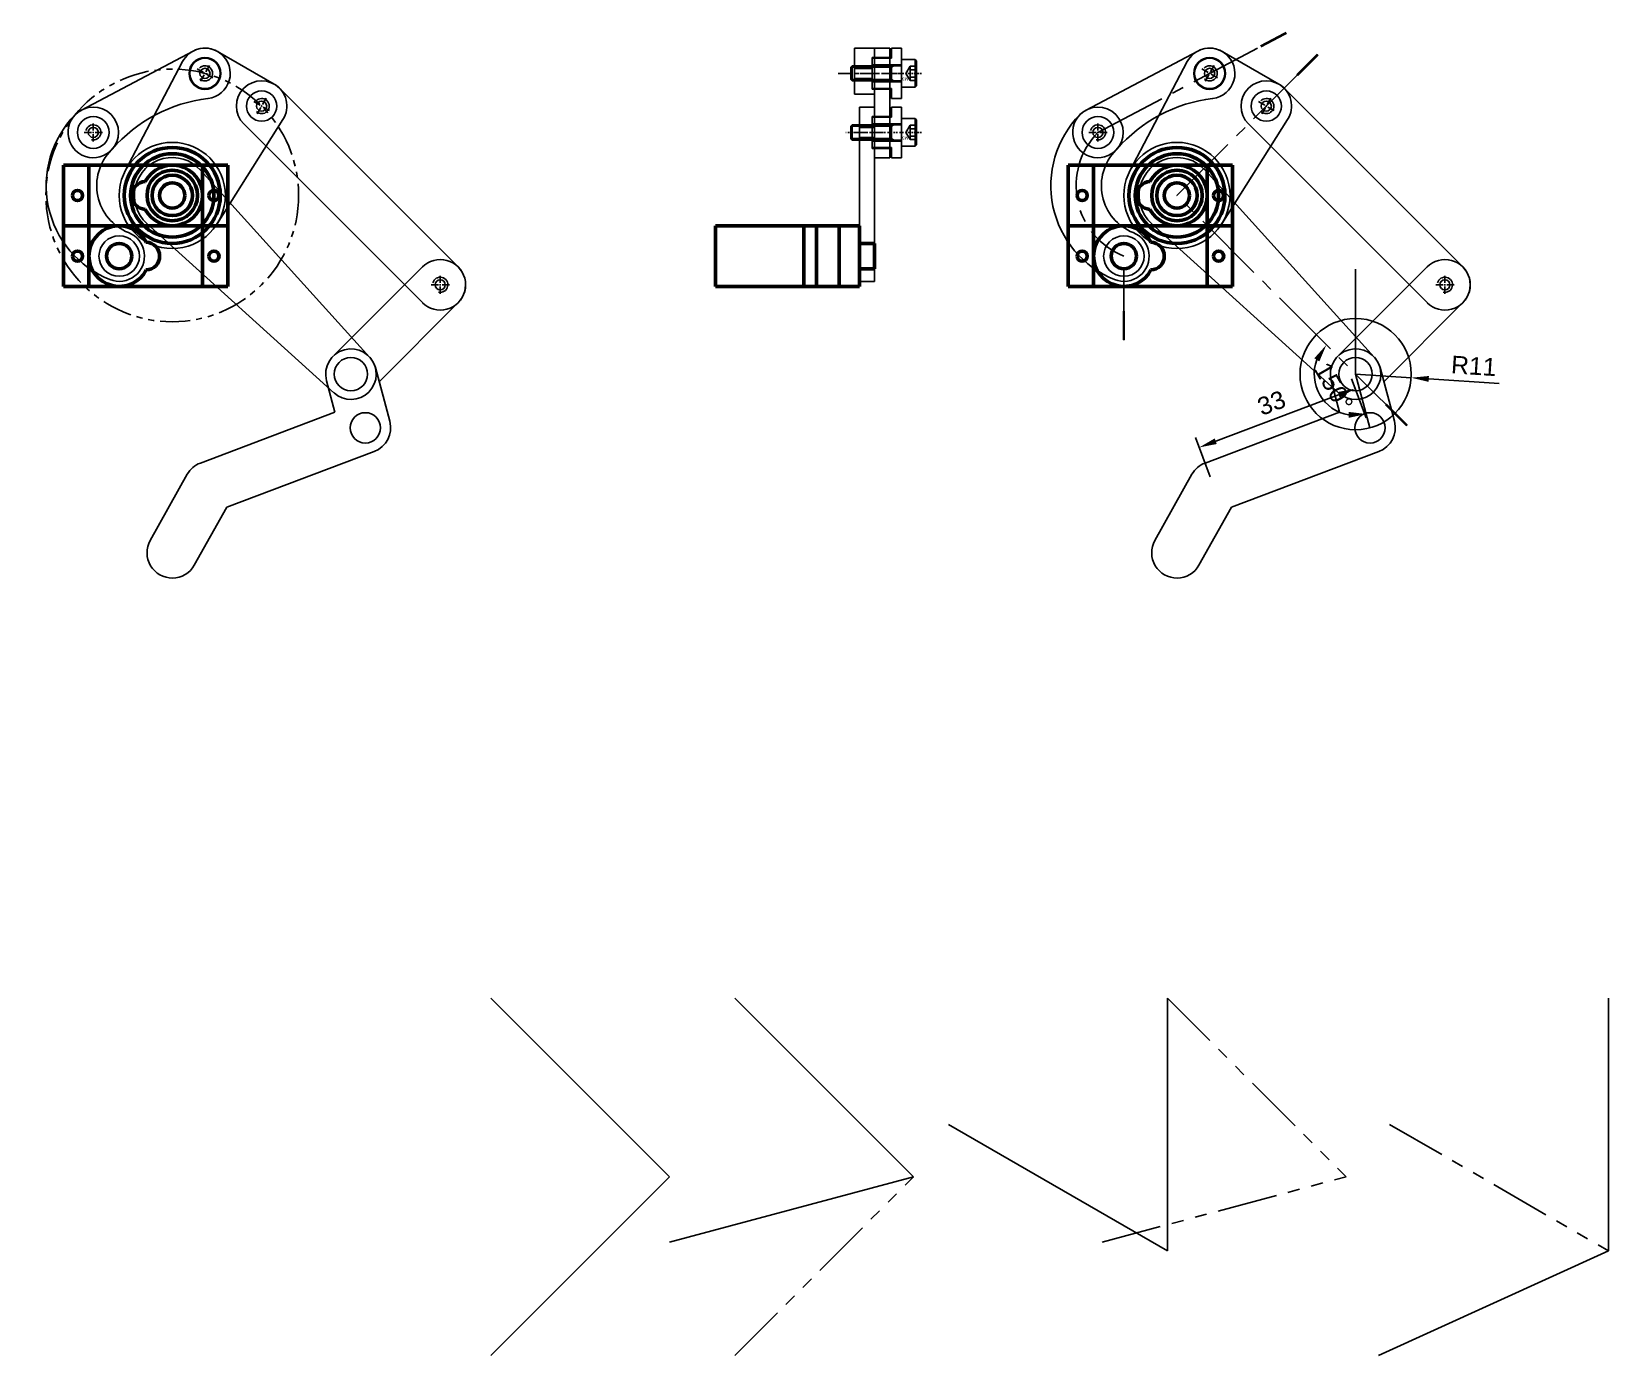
# Model space of a CAD drawing. Header units: millimetres. Extents: x -131 to 523, y -175 to 252.
# Drawn here: x -131.2 to 180.8, y -175.2 to 86.7 of the extents above; entities that cross this region are included whole.
import ezdxf
from ezdxf.enums import TextEntityAlignment as Align

# ---------------------------------------------------------------- set-up
doc = ezdxf.new("R2010")
doc.units = ezdxf.units.MM
doc.header["$LTSCALE"] = 0.75
for name, pattern in [('Center', [1.5, 0.45, -0.5, 0.05, -0.5]), ('CENTER2', [28.575, 19.05, -3.175, 3.175, -3.175]), ('HIDDEN', [9.525, 6.35, -3.175]), ('PHANTOM2', [31.75, 15.875, -3.175, 3.175, -3.175, 3.175, -3.175])]:
    doc.linetypes.add(name, pattern=pattern)
doc.layers.add('AM_0', color=7, linetype='Continuous', lineweight=50)
doc.layers.add('Visible', color=7, linetype='Continuous', lineweight=50)
for name, color, linetype in [('BOM-T', 4, 'Continuous'), ('CENTER', 1, 'Center'), ('HIDDEN', 2, 'HIDDEN'), ('THIN', 3, 'Continuous')]:
    doc.layers.add(name, color=color, linetype=linetype)
doc.styles.add('H', font='arial.ttf')
doc.styles.get("Standard").update_dxf_attribs({"font": 'arial.ttf'})
doc.dimstyles.new('Dim-ISO-25', dxfattribs={"dimtxt": 3.5, "dimasz": 3.5, "dimexe": 2.1, "dimexo": 2.1, "dimgap": 1.4, "dimtad": 1, "dimzin": 12, "dimdsep": 46, "dimtxsty": 'Standard', "dimcen": 0, "dimadec": 6, "dimazin": 3, "dimtp": 0.1, "dimtm": 0.1, "dimtfac": 0.714286, "dimtmove": 0, "dimatfit": 3, "dimfxl": 0, "dimtzin": 12, "dimarcsym": 0})

msp = doc.modelspace()

# ---------------------------------------------------------------- blocks, each defined once
blk = doc.blocks.new('CustomObjectsInViewport3_0')
at = {"layer": 'Visible', "color": 0, "extrusion": (0, 1, 0)}
for p, q in [((86.13, 96.86), (81.13, 96.86)), ((81.13, 96.86), (81.13, 84.86)), ((102.63, 96.86), (86.13, 96.86)), ((86.13, 96.86), (86.13, 84.86)), ((108.63, 96.86), (102.63, 96.86)), ((108.63, 90.86), (108.63, 96.86)), ((113.63, 96.86), (108.63, 96.86)), ((113.63, 84.86), (113.63, 96.86)), ((108.63, 84.86), (108.63, 90.86)), ((81.13, 84.86), (86.13, 84.86)), ((86.13, 84.86), (81.13, 84.86)), ((81.13, 84.86), (81.13, 72.86)), ((86.13, 84.86), (102.63, 84.86)), ((92.13, 84.86), (86.13, 84.86)), ((86.13, 84.86), (86.13, 78.86)), ((108.63, 84.86), (92.13, 84.86)), ((102.63, 84.86), (108.63, 84.86)), ((108.63, 84.86), (113.63, 84.86)), ((108.63, 72.86), (108.63, 84.86)), ((113.63, 84.86), (108.63, 84.86)), ((113.63, 72.86), (113.63, 84.86)), ((86.13, 78.86), (86.13, 72.86)), ((81.13, 72.86), (86.13, 72.86)), ((86.13, 72.86), (92.13, 72.86)), ((92.13, 72.86), (108.63, 72.86)), ((108.63, 72.86), (113.63, 72.86))]:
    blk.add_line(p, q, dxfattribs=at)
at = {"layer": 'Visible', "color": 0, "extrusion": (1.22465e-16, 0, -1)}
for centre in [(-83.88, 90.86), (-110.88, 90.86), (-83.88, 78.86), (-110.88, 78.86)]:
    blk.add_circle(centre, 1, dxfattribs=at)
at = {"layer": 'Visible', "color": 0}
for centre in [(102.63, 90.86), (92.13, 78.86)]:
    blk.add_circle(centre, 2.5, dxfattribs=at)
for centre, radius, start, end in [((102.63, 90.86), 6, 207.266, 152.734), ((97.38, 90.86), 2.75, 91.7365, 268.2635), ((92.13, 78.86), 6, 27.266, 332.734), ((97.38, 78.86), 2.75, 271.7365, 88.2635)]:
    blk.add_arc(centre, radius, start, end, dxfattribs=at)
blk = doc.blocks.new('A$Ca5c1045e')
at = {"color": 0}
for p, q in [((39.06, -32), (5.56, 5.03)), ((32, -39.06), (-5.03, -5.56))]:
    blk.add_line(p, q, dxfattribs=at)
blk.add_circle((35.36, -35.36), 3.3, dxfattribs=at)
for centre, radius, start, end in [((0, 0), 7.5, 42.134, 227.866), ((35.36, -35.36), 5, 227.866, 42.134)]:
    blk.add_arc(centre, radius, start, end, dxfattribs=at)
blk = doc.blocks.new('A$C63f5ced5')
at = {"color": 0}
for p, q in [((35.96, 1.23), (7.56, 14.08)), ((-4.33, 2.5), (1.17, 12.03)), ((-25, 5), (-2.89, 5)), ((48.64, 4.81), (35.96, 1.23)), ((4.33, -2.5), (7.57, 3.1)), ((33.5, -8.63), (7.57, 3.1)), ((-25, -5), (-0.32, -5)), ((51.36, -4.81), (36.92, -8.89))]:
    blk.add_line(p, q, dxfattribs=at)
at = {"color": 1, "linetype": 'CENTER2', "ltscale": 0.1}
for p, q in [((-26.27, 1.27), (-23.73, -1.27)), ((-26.27, -1.27), (-23.73, 1.27))]:
    blk.add_line(p, q, dxfattribs=at)
at = {"color": 0}
for centre, radius in [((5.5, 9.53), 3), ((-25, 0), 1)]:
    blk.add_circle(centre, radius, dxfattribs=at)
for centre, start, end in [((5.5, 9.53), 65.6528, 150), ((-25, 0), 90, 270), ((50, 0), 285.7772, 105.7772), ((0, 0), 150, 330), ((35.57, -4.08), 245.6528, 285.7772)]:
    blk.add_arc(centre, 5, start, end, dxfattribs=at)
at = {"color": 1}
blk.add_arc((-25, 0), 1.5, 32.0096, 301.3321, dxfattribs=at)
blk = doc.blocks.new('A$C71e69a28')
at = {"color": 1, "linetype": 'CENTER2', "ltscale": 0.1}
for p, q in [((1.31, 24.66), (-2.22, 25.33)), ((-0.12, 26.76), (-0.79, 23.23))]:
    blk.add_line(p, q, dxfattribs=at)
at = {"color": 0}
for centre, radius in [((-0.45, 25), 1), ((0, 0), 4), ((0, 0), 2.5)]:
    blk.add_circle(centre, radius, dxfattribs=at)
for centre, radius, start, end in [((8.06, 12.65), 20, 124.5981, 237.4835), ((-0.45, 25), 5, 304.5981, 124.5981), ((8.06, 12.65), 10, 124.5981, 237.4835), ((0, 0), 5, 237.4835, 57.4835)]:
    blk.add_arc(centre, radius, start, end, dxfattribs=at)
at = {"color": 1}
blk.add_arc((-0.45, 25), 1.5, 246.2023, 155.5249, dxfattribs=at)
blk = doc.blocks.new('A$Cca4b5389')
at = {"color": 0}
blk.add_line((21.72, 13.35), (-1.73, 4.69), dxfattribs=at)
for centre in [(23.45, 8.65), (0, 0)]:
    blk.add_circle(centre, 3.15, dxfattribs=at)
for centre, radius, start, end in [((23.45, 8.65), 5, 269.3296, 110.2545), ((0, 0), 5, 110.2545, 311.1793), ((23.04, -26.34), 30, 89.3296, 131.1793)]:
    blk.add_arc(centre, radius, start, end, dxfattribs=at)
blk = doc.blocks.new('A$C016cfb32')
at = {"color": 0}
for p, q in [((8.97, 28.48), (20.18, 22.01)), ((2.04, 26.47), (-9.3, 4.88)), ((21.9, 15.01), (8.88, -5.61))]:
    blk.add_line(p, q, dxfattribs=at)
at = {"color": 1, "linetype": 'CENTER2', "ltscale": 0.1}
for p, q in [((8.03, 23.25), (4.91, 25.05)), ((7.37, 25.71), (5.57, 22.59)), ((18.58, 19.24), (16.78, 16.12)), ((19.24, 16.78), (16.12, 18.58))]:
    blk.add_line(p, q, dxfattribs=at)
at = {"color": 0}
for centre, radius in [((6.47, 24.15), 3), ((6.47, 24.15), 1), ((17.68, 17.68), 3), ((17.68, 17.68), 1), ((0, 0), 10.5), ((0, 0), 9.5)]:
    blk.add_circle(centre, radius, dxfattribs=at)
for centre, start, end in [((6.47, 24.15), 60, 152.291), ((17.68, 17.68), 327.709, 60)]:
    blk.add_arc(centre, 5, start, end, dxfattribs=at)
at = {"color": 1}
for centre in [(6.47, 24.15), (17.68, 17.68)]:
    blk.add_arc(centre, 1.5, 227.0096, 136.3321, dxfattribs=at)
blk = doc.blocks.new('A$C7e0f3a28')
at = {"color": 0}
for p, q in [((3.54, 3.54), (38.89, -31.82)), ((31.82, -38.89), (-3.54, -3.54))]:
    blk.add_line(p, q, dxfattribs=at)
for centre, start, end in [((0, 0), 45, 225), ((35.36, -35.36), 225, 45)]:
    blk.add_arc(centre, 5, start, end, dxfattribs=at)
blk = doc.blocks.new('A$C907348a9')
at = {"layer": 'AM_0'}
for radius in [9.5, 8.25, 5, 4]:
    blk.add_circle((0, 0), radius, dxfattribs=at)
blk = doc.blocks.new('A$C40aa3be0')
at = {"layer": 'Visible', "color": 0, "extrusion": (0, 1, 0)}
for p, q in [((0, 12), (17.5, 12)), ((17.5, 12), (0, 12)), ((0, 0), (0, 12)), ((17.5, 12), (20, 12)), ((17.5, 0), (17.5, 12)), ((17.5, 12), (20, 12)), ((20, 12), (24.5, 12)), ((20, 12), (20, 0)), ((24.5, 12), (20, 12)), ((24.5, 12), (24.5, 6)), ((24.5, 12), (28.5, 12)), ((28.5, 0), (28.5, 12)), ((28.5, 8.5), (31.5, 8.5)), ((31.5, 3.5), (31.5, 8.5)), ((24.5, 6), (24.5, 0)), ((28.5, 3.5), (31.5, 3.5)), ((17.5, 0), (0, 0)), ((17.5, 0), (20, 0)), ((24.5, 0), (20, 0)), ((24.5, 0), (28.5, 0))]:
    blk.add_line(p, q, dxfattribs=at)
blk = doc.blocks.new('A$Cfff307aa')
at = {"color": 0}
for p, q in [((3, 29.47), (0, 29.47)), ((0, -5), (0, 29.47)), ((3, -5), (3, 29.47)), ((0, 25.47), (3, 25.47)), ((2.5, 27.62), (2.5, 21.32)), ((2.5, 27.62), (3, 27.62)), ((0, 23.47), (3, 23.47)), ((2.5, 21.32), (3, 21.32)), ((3, 2.5), (0, 2.5)), ((3, -2.5), (0, -2.5)), ((3, -5), (0, -5))]:
    blk.add_line(p, q, dxfattribs=at)
at = {"color": 1}
for p, q in [((0, 25.97), (3, 25.97)), ((0, 22.97), (3, 22.97))]:
    blk.add_line(p, q, dxfattribs=at)
at = {"color": 1, "linetype": 'CENTER2', "ltscale": 0.2}
blk.add_line((-1.2, 24.47), (4.7, 24.47), dxfattribs=at)
blk = doc.blocks.new('A$Cc6c5a9a7')
at = {"color": 0}
for p, q in [((-3, 5), (-7, 5)), ((-7, 5), (-7, -4.13)), ((-3.5, 3.15), (-3.5, -3.15)), ((-3.5, 3.15), (-3, 3.15)), ((-3, 5), (-3, -4.13)), ((-7, 1), (-3.5, 1)), ((-7, -1), (-3.5, -1)), ((-3, -4.13), (-7, -4.13)), ((-3.5, -3.15), (-3, -3.15))]:
    blk.add_line(p, q, dxfattribs=at)
at = {"color": 1, "linetype": 'CENTER2', "ltscale": 0.2}
blk.add_line((-10.25, 0), (2.75, 0), dxfattribs=at)
at = {"color": 1}
for p, q in [((-7, 1.5), (-3.5, 1.5)), ((-7, -1.5), (-3.5, -1.5))]:
    blk.add_line(p, q, dxfattribs=at)
blk = doc.blocks.new('A$Cee480c59')
at = {"color": 0}
for p, q in [((3, 0), (0, 0)), ((0, 0), (0, -21.68)), ((3, 0), (3, -21.68)), ((3, -1.85), (0, -1.85)), ((0, -8.15), (3, -8.15)), ((3, -13.53), (0, -13.53)), ((3, -19.83), (0, -19.83)), ((0, -21.68), (3, -21.68))]:
    blk.add_line(p, q, dxfattribs=at)
blk = doc.blocks.new('A$C67051199')
at = {"color": 0}
for p, q in [((3.8, 5), (3.8, 3)), ((3.8, 5), (5.8, 5)), ((5.8, 5), (5.8, -5)), ((0, 3), (3.8, 3)), ((0, 3), (0, -3)), ((5.8, 1.7), (0, 1.7)), ((5.8, -1.7), (0, -1.7)), ((0, -3), (3.8, -3)), ((3.8, -3), (3.8, -5)), ((3.8, -5), (5.8, -5))]:
    blk.add_line(p, q, dxfattribs=at)
blk = doc.blocks.new('A$C09CA7FD4')
for p, q in [((-2.75, 16.7), (2.75, 16.7)), ((1.5, 12), (-1.5, 12)), ((1.5, 4.27), (-1.5, 4.27))]:
    blk.add_line(p, q)
blk.add_lwpolyline([(-2.75, 14), (-2.75, 16.7), (-2.45, 17), (2.45, 17), (2.75, 16.7), (2.75, 14)], close=True)
for points in [[(-1.6, 14, -0.414214), (-1.5, 13.9)], [(1.5, 13.9, -0.414214), (1.6, 14)]]:
    blk.add_lwpolyline(points, format="xyb")
blk.add_lwpolyline([(1.5, 13.9), (1.5, 4.27), (1.23, 4), (-1.23, 4), (-1.5, 4.27), (-1.5, 13.9)])
at = {"layer": 'CENTER'}
for q in [(0, 3), (0, 13.87)]:
    blk.add_line((0, 18), q, dxfattribs=at)
at = {"layer": 'HIDDEN'}
blk.add_line((1.43, 15.7), (-1.43, 15.7), dxfattribs=at)
for points in [[(1.43, 17), (1.43, 15.7), (0, 14.87), (0, 14.87), (-1.43, 15.7), (-1.43, 17)], [(-0.72, 15.7), (-0.72, 17)], [(0.72, 17), (0.72, 15.7)]]:
    blk.add_lwpolyline(points, dxfattribs=at)
at = {"layer": 'THIN'}
for points in [[(-1.5, 12.47), (-1.23, 12), (-1.23, 4)], [(1.5, 12.47), (1.23, 12), (1.23, 4)]]:
    blk.add_lwpolyline(points, dxfattribs=at)
at = {"layer": 'BOM-T', "color": 4, "style": 'H'}
blk.add_text('M3', height=0.6, rotation=270, dxfattribs=at).set_placement((1.11, 15.32), align=Align.MIDDLE_LEFT)
blk = doc.blocks.new('*D45')
at = {"color": 0, "lineweight": -2}
for p, q in [((130.78, 18.93), (141.76, 18.22)), ((159.21, 17.08), (145.25, 17.99))]:
    blk.add_line(p, q, dxfattribs=at)
at = {"color": 0}
blk.add_solid([(145.29, 18.57), (145.22, 17.41), (141.76, 18.22)], dxfattribs=at)
at = {"layer": 'Defpoints', "color": 0}
for p in [(130.78, 18.93), (141.76, 18.22)]:
    blk.add_point(p, dxfattribs=at)
at = {"color": 0, "insert": (154.18, 20.57), "char_height": 3.5, "attachment_point": 5, "rotation": 356.2735}
blk.add_mtext('R11', dxfattribs=at)
blk = doc.blocks.new('*D46')
at = {"color": 0, "lineweight": -2}
for p, q in [((132.89, 10.27), (129.97, 18.03)), ((127.43, 14.83), (103.1, 5.66)), ((102.01, -1.37), (99.09, 6.39))]:
    blk.add_line(p, q, dxfattribs=at)
at = {"color": 0}
for points in [[(127.23, 15.38), (127.64, 14.28), (130.71, 16.07)], [(102.9, 6.21), (103.31, 5.11), (99.83, 4.43)]]:
    blk.add_solid(points, dxfattribs=at)
at = {"layer": 'Defpoints', "color": 0}
for p in [(133.63, 8.31), (99.83, 4.43), (102.75, -3.33)]:
    blk.add_point(p, dxfattribs=at)
at = {"color": 0, "insert": (114.14, 13.23), "char_height": 3.5, "attachment_point": 5, "rotation": 20.6528}
blk.add_mtext('33', dxfattribs=at)
blk = doc.blocks.new('*D47')
at = {"color": 0, "lineweight": -2}
blk.add_arc((130.78, 18.93), 8.18, 159.7148, 260.2852, dxfattribs=at)
at = {"color": 0}
for points in [[(122.62, 22.08), (123.61, 21.45), (125, 24.72)], [(129.38, 11.46), (129.43, 10.29), (132.9, 11.04)]]:
    blk.add_solid(points, dxfattribs=at)
at = {"layer": 'Defpoints', "color": 0}
for p in [(95.43, 54.29), (130.78, 18.93), (122.64, 18.22), (133.63, 8.31), (140.96, 8.76)]:
    blk.add_point(p, dxfattribs=at)
at = {"color": 0, "insert": (126.46, 16.44), "char_height": 3.5, "attachment_point": 5, "rotation": 300}
blk.add_mtext('150°', dxfattribs=at)

# ---------------------------------------------------------------- dimensions: what is measured, and where the dimension line sits
at = {"color": 0}
dim = msp.add_angular_dim_2l(base=(122.6382073, 18.2215234), line1=((130.7843159, 18.9342155), (133.6313254, 8.3090314)), line2=((140.9605346, 8.7579968), (95.4289768, 54.2895546)), dimstyle='Dim-ISO-25', dxfattribs=at)
dim.commit()
dim.dimension.update_dxf_attribs({"geometry": '*D47', "text_midpoint": (126.4626587, 16.4391056)})
dim = msp.add_radius_dim(center=(130.784, 18.934), mpoint=(141.761, 18.219), dimstyle='Dim-ISO-25', dxfattribs=at)
dim.commit()
dim.dimension.update_dxf_attribs({"geometry": '*D45', "text_midpoint": (154.184, 20.574)})
dim = msp.add_aligned_dim(p1=(133.631, 8.309), p2=(102.752, -3.33), distance=-8.289, dimstyle='Dim-ISO-25', dxfattribs=at)
dim.commit()
dim.dimension.update_dxf_attribs({"geometry": '*D46', "text_midpoint": (114.144, 13.229)})

# ---------------------------------------------------------------- linework, layer by layer
at = {"color": 0}
for p, q in [((130.784, 18.934), (130.784, 39.694)), ((130.784, 18.934), (133.631, 8.309)), ((-40.368, -104.52), (-5.013, -139.876)), ((7.946, -104.52), (43.302, -139.876)), ((93.544, -104.52), (93.544, -154.52)), ((180.82, -104.52), (180.82, -154.52)), ((50.242, -129.52), (93.544, -154.52)), ((-40.368, -175.231), (-5.013, -139.876)), ((-4.994, -152.816), (43.302, -139.876)), ((180.82, -154.52), (135.311, -175.231))]:
    msp.add_line(p, q, dxfattribs=at)
at = {"color": 6, "linetype": 'PHANTOM2'}
for p, q in [((93.544, -104.52), (128.899, -139.876)), ((137.519, -129.52), (180.82, -154.52)), ((7.946, -175.231), (43.302, -139.876)), ((80.603, -152.816), (128.899, -139.876))]:
    msp.add_line(p, q, dxfattribs=at)
at = {"color": 1, "linetype": 'CENTER2'}
msp.add_lwpolyline([(84.929, 25.66), (84.929, 42.29, -0.536675), (79.796, 66.757), (117.096, 86.468)], format="xyb", dxfattribs=at)
at = {"color": 1, "const_width": 0.5}
for points in [[(117.096, 86.468), (111.994, 83.772)], [(123.283, 82.143), (119.202, 78.063)], [(84.929, 25.66), (84.929, 31.43)], [(140.961, 8.758), (136.773, 12.945)]]:
    msp.add_lwpolyline(points, dxfattribs=at)
at = {"color": 1, "linetype": 'CENTER2'}
msp.add_lwpolyline([(140.961, 8.758), (95.429, 54.29), (123.283, 82.143)], dxfattribs=at)
at = {"color": 6, "linetype": 'PHANTOM2', "ltscale": 0.5}
msp.add_circle((-103.379, 54.29), 25, dxfattribs=at)
at = {"color": 0}
msp.add_circle((130.784, 18.934), 11, dxfattribs=at)

# ---------------------------------------------------------------- block references
at = {"color": 3}
for p, rotation in [((-119.012, 66.757), 7.600175847400982), ((79.796, 66.757), 7.600175847400983)]:
    msp.add_blockref('A$Cca4b5389', p, dxfattribs=dict(at, rotation=rotation))
at = {"color": 11}
msp.add_blockref('A$C016cfb32', (-103.379, 54.29), dxfattribs=at)
at = {"color": 4}
for name, p in [('A$Cc6c5a9a7', (38.613, 78.438)), ('A$C016cfb32', (95.429, 54.29)), ('A$Cfff307aa', (32.613, 42.29))]:
    msp.add_blockref(name, p, dxfattribs=at)
at = {"rotation": 270}
for p in [(26.913, 78.438), (26.913, 66.757)]:
    msp.add_blockref('A$C09CA7FD4', p, dxfattribs=at)
at = {"color": 2}
for name, p in [('A$C67051199', (35.113, 78.438)), ('A$C67051199', (35.113, 66.757)), ('CustomObjectsInViewport3_0', (-206.008, -36.574)), ('CustomObjectsInViewport3_0', (-7.2, -36.574)), ('A$C40aa3be0', (4.113, 36.29))]:
    msp.add_blockref(name, p, dxfattribs=at)
at = {"color": 3}
for name, p in [('A$Cee480c59', (35.613, 83.438)), ('A$C7e0f3a28', (-85.701, 71.967)), ('A$C7e0f3a28', (113.107, 71.967)), ('A$Ca5c1045e', (-103.379, 54.29)), ('A$Ca5c1045e', (95.429, 54.29))]:
    msp.add_blockref(name, p, dxfattribs=at)
at = {"color": 4}
for name, p, rotation in [('A$C71e69a28', (-113.879, 42.29), 10.80724186117651), ('A$C71e69a28', (84.929, 42.29), 10.80724186117651), ('A$C63f5ced5', (-68.023, 18.934), 224.9999999999999), ('A$C63f5ced5', (130.784, 18.934), 224.9999999999999)]:
    msp.add_blockref(name, p, dxfattribs=dict(at, rotation=rotation))
at = {"color": 0}
for p in [(-103.379, 54.29), (95.429, 54.29)]:
    msp.add_blockref('A$C907348a9', p, dxfattribs=at)

msp.set_redraw_order([(e.dxf.handle, doc.entitydb.next_handle()) for e in msp.query("TEXT MTEXT ATTDEF DIMENSION ARC_DIMENSION")])  # texts and dimensions are drawn at this point

doc.saveas('drawing.dxf')
